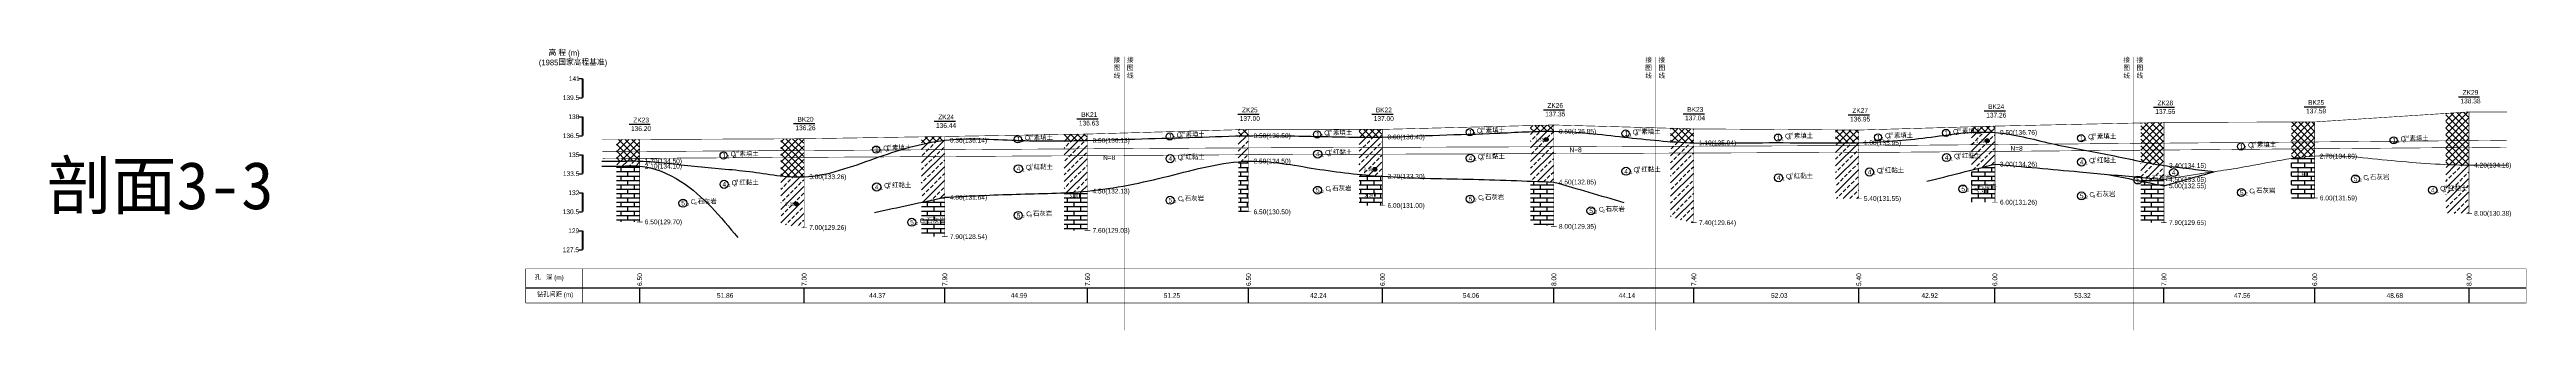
# Model space of a CAD drawing. Header units: inches. Extents: x -205 to 12199, y -11610 to -150.
# Drawn here: x -194 to 1108, y -1001 to -853 of the extents above; entities that cross this region are included whole.
import ezdxf
from ezdxf.enums import TextEntityAlignment as Align

# ---------------------------------------------------------------- set-up
doc = ezdxf.new("R2010")
doc.units = ezdxf.units.IN
doc.header["$MEASUREMENT"] = 0
doc.linetypes.add('ACAD_ISO03W100', pattern=[30, 12, -18])
doc.linetypes.add('ACAD_ISO05W100', pattern=[34, 24, -3, 0.5, -3, 0.5, -3])
for name, color, linetype in [('GiCAD_PouMian', 7, 'Continuous'), ('GICAD_QUYANG', 7, 'Continuous'), ('地质-图框', 7, 'Continuous'), ('地质-地层符号', 3, 'Continuous'), ('地质-地层线', 7, 'Continuous'), ('地质-地面线', 7, 'Continuous'), ('地质-填充花纹', 4, 'Continuous'), ('地质-文字', 7, 'Continuous'), ('地质-标注栏', 7, 'Continuous'), ('地质-标贯', 7, 'Continuous'), ('地质-钻孔', 7, 'Continuous'), ('管底', 7, 'Continuous'), ('红线', 1, 'ACAD_ISO05W100')]:
    doc.layers.add(name, color=color, linetype=linetype)
doc.styles.add('LZ_PMT_LINE', font='', dxfattribs={"height": 2})
doc.styles.get("Standard").update_dxf_attribs({"font": ''})
doc.styles.add('地层编号', font='Comfont.shx', dxfattribs={"width": 0.7, "height": 2.5, "bigfont": 'Hztxt12a.shx'})
doc.styles.add('宋体', font='')
doc.styles.add('层底标注', font='Comfont.shx', dxfattribs={"width": 0.7, "height": 2.5, "bigfont": 'Hztxt12a.shx'})
doc.styles.add('岩土名称', font='Comfont.shx', dxfattribs={"width": 0.7, "height": 2.5, "bigfont": 'Hztxt12a.shx'})
doc.styles.add('时代', font='Comfont.shx', dxfattribs={"width": 0.7, "height": 2.5, "bigfont": 'Hztxt12a.shx'})
doc.styles.add('标注栏数据', font='Comfont.shx', dxfattribs={"width": 0.7, "height": 2.5, "bigfont": 'Hztxt12a.shx'})
doc.styles.add('标贯动探', font='Comfont.shx', dxfattribs={"width": 0.7, "height": 2.5, "bigfont": 'Hztxt12a.shx'})
doc.styles.add('钻孔标注', font='Comfont.shx', dxfattribs={"width": 0.7, "height": 2.5, "bigfont": 'Hztxt12a.shx'})
doc.styles.add('高程系统', font='Comfont.shx', dxfattribs={"width": 0.7, "height": 3, "bigfont": 'Hztxt12a.shx'})
doc.styles.get('LZ_PMT_LINE').set_extended_font_data('SimSun')
doc.styles.get('Standard').set_extended_font_data('SimSun')
doc.styles.get('宋体').set_extended_font_data('宋体')
doc.linetypes.add('bzhjcx', pattern='A,0.001,[2,XX1.shx,S=1,R=0,X=1,Y=0],-2', length=2.001)
doc.linetypes.add('swx', pattern='A,7,-1.5,["●",LZ_PMT_LINE,S=0.05,R=0,X=0,Y=0],-1.5', length=10)
pattern_1 = [(0, (-3845.1306, -1061.8957), (0, 2.3), []), (90, (-3845.1306, -1061.8957), (-3.5, 2.3), [2.3, -2.3])]
pattern_2 = [(45, (-3845.1306, -1061.8957), (-1.767767, 1.767767), []), (135, (-3845.1306, -1061.8957), (-1.767767, -1.767767), [])]
pattern_3 = [(45, (-3845.1306, -1061.8957), (-3.535534, 3.535534), []), (45, (-3841.595, -1061.8957), (-3.535534, 3.535534), [2, -1])]
pattern_4 = [(0, (-3935.9162, -1061.9183), (0, 2.3), []), (90, (-3935.9162, -1061.9183), (-3.5, 2.3), [2.3, -2.3])]
pattern_5 = [(45, (-3935.916, -1061.9183), (-3.535534, 3.535534), []), (45, (-3932.3807, -1061.9183), (-3.535534, 3.535534), [2, -1])]
pattern_6 = [(45, (-3935.9162, -1061.9183), (-1.767767, 1.767767), []), (135, (-3935.9162, -1061.9183), (-1.767767, -1.767767), [])]
pattern_7 = [(45, (-4034.736, -1061.9183), (-3.535534, 3.535534), []), (45, (-4031.2004, -1061.9183), (-3.535534, 3.535534), [2, -1])]
pattern_8 = [(0, (-4034.736, -1061.9183), (0, 2.3), []), (90, (-4034.736, -1061.9183), (-3.5, 2.3), [2.3, -2.3])]
pattern_9 = [(45, (-4034.736, -1061.9183), (-1.767767, 1.767767), []), (135, (-4034.736, -1061.9183), (-1.767767, -1.767767), [])]

# ---------------------------------------------------------------- blocks, each defined once
blk = doc.blocks.new('gkqy_yuan.dwg不标')
at = {"layer": 'GiCAD_PouMian'}
h = blk.add_hatch(color=7, dxfattribs=at)
edge = h.paths.add_edge_path()
edge.add_arc((0, 0), 1, 0, 360)
at = {"layer": 'GICAD_QUYANG', "color": 7}
blk.add_circle((0, 0), 1, dxfattribs=at)
blk = doc.blocks.new('gkqy_yan.dwg不标', base_point=(0, -1))
at = {"color": 7}
blk.add_solid([(-0.5, -2), (-0.5, 0), (0.5, -2), (0.5, 0)], dxfattribs=at)

msp = doc.modelspace()

# ---------------------------------------------------------------- hatches: boundary and pattern name
at = {"layer": '地质-填充花纹', "linetype": 'Continuous'}
h = msp.add_hatch(dxfattribs=at)
h.set_pattern_fill('GKSTT', scale=0.5, style=0, pattern_type=2)
h.set_pattern_definition(pattern_2)
h.paths.add_polyline_path([(351.1807, -900.55128), (343.9365, -900.69631), (339.1807, -900.76053), (339.1807, -897.41989), (351.1807, -897.21717)])
h = msp.add_hatch(dxfattribs=at)
h.set_pattern_fill('GKFZNT', scale=0.5, style=0, pattern_type=2)
h.set_pattern_definition(pattern_5)
h.paths.add_polyline_path([(435.81546, -911.44134), (430.67047, -911.48756), (430.67047, -898.14747), (435.81546, -898.10586)])
h = msp.add_hatch(dxfattribs=at)
h.set_pattern_fill('GKSTT', scale=0.5, style=0, pattern_type=2)
h.set_pattern_definition(pattern_6)
h.paths.add_polyline_path([(435.81546, -898.10586), (430.87623, -898.04533), (430.87623, -894.72358), (435.81546, -894.77621)])
h = msp.add_hatch(dxfattribs=at)
h.set_pattern_fill('GKSTT', scale=0.5, style=0, pattern_type=2)
h.set_pattern_definition(pattern_6)
h.paths.add_polyline_path([(506.21496, -898.77163), (501.26172, -898.8239), (496.26174, -898.82881), (494.21496, -898.81499), (494.21496, -894.76899), (506.21496, -894.76899)])
h = msp.add_hatch(dxfattribs=at)
h.set_pattern_fill('GKSTT', scale=0.5, style=0, pattern_type=2)
h.set_pattern_definition(pattern_6)
h.paths.add_polyline_path([(596.31961, -895.76848), (591.51268, -895.75931), (586.51381, -895.86162), (584.31961, -895.94182), (584.31961, -892.75285), (596.31961, -892.44209)])
h = msp.add_hatch(dxfattribs=at)
h.set_pattern_fill('GKFZNT', scale=0.5, style=0, pattern_type=2)
h.set_pattern_definition(pattern_5)
h.paths.add_polyline_path([(596.31961, -895.76848), (596.31961, -922.42608), (591.49558, -922.24191), (586.49915, -922.05303), (584.31961, -921.97224), (584.31961, -895.94182), (586.51381, -895.86162), (591.51268, -895.75931)])
h = msp.add_hatch(dxfattribs=at)
h.set_pattern_fill('GKSTT', scale=0.5, style=0, pattern_type=2)
h.set_pattern_definition(pattern_6)
h.paths.add_polyline_path([(669.89404, -894.49535), (669.89404, -901.82451), (663.22902, -901.52592), (658.23939, -901.20487), (657.89404, -901.17788), (657.89404, -894.15826)])
h = msp.add_hatch(dxfattribs=at)
h.set_pattern_fill('GKSTT', scale=0.5, style=0, pattern_type=2)
h.set_pattern_definition(pattern_6)
h.paths.add_polyline_path([(756.60425, -895.10062), (756.60425, -901.77262), (747.95039, -901.89732), (744.60425, -901.90053), (744.60425, -895.01759)])
h = msp.add_hatch(dxfattribs=at)
h.set_pattern_fill('GKSTT', scale=0.5, style=0, pattern_type=2)
h.set_pattern_definition(pattern_9)
h.paths.add_polyline_path([(828.13639, -896.36021), (822.45655, -896.15991), (817.45887, -896.29432), (816.13639, -896.3879), (816.13639, -893.38961), (828.13639, -893.04292)])
h = msp.add_hatch(dxfattribs=at)
h.set_pattern_fill('GKFZNT', scale=0.5, style=0, pattern_type=2)
h.set_pattern_definition(pattern_7)
h.paths.add_polyline_path([(828.13639, -896.36021), (828.13639, -913.09884), (820.19939, -915.10346), (816.13639, -916.12964), (816.13639, -896.3879), (817.45887, -896.29432), (822.45655, -896.15991)])
h = msp.add_hatch(dxfattribs=at)
h.set_pattern_fill('GKSTT', scale=0.5, style=0, pattern_type=2)
h.set_pattern_definition(pattern_9)
h.paths.add_polyline_path([(917.00543, -913.72866), (912.13144, -912.94272), (907.21512, -912.03219), (905.00543, -911.5871), (905.00543, -891.36881), (917.00543, -891.10774)])
h = msp.add_hatch(dxfattribs=at)
h.set_pattern_fill('GKSTT', scale=0.5, style=0, pattern_type=2)
h.set_pattern_definition(pattern_9)
h.paths.add_polyline_path([(996.26534, -908.855), (991.40107, -909.23072), (986.43456, -909.80639), (984.26534, -910.12319), (984.26534, -890.87689), (996.26534, -890.83653)])
h = msp.add_hatch(dxfattribs=at)
h.set_pattern_fill('GKSTT', scale=0.5, style=0, pattern_type=2)
h.set_pattern_definition(pattern_9)
h.paths.add_polyline_path([(1077.39041, -913.56484), (1071.99583, -913.47587), (1066.99827, -913.32086), (1065.39041, -913.25043), (1065.39041, -886.36425), (1077.39041, -885.58519)])
h = msp.add_hatch(dxfattribs=at)
h.set_pattern_fill('GKSTT', scale=0.5, style=0, pattern_type=2)
h.set_pattern_definition(pattern_2)
h.paths.add_polyline_path([(115.81546, -911.413), (103.81546, -911.413), (103.81546, -900.07966), (115.81546, -900.07966)])
h = msp.add_hatch(dxfattribs=at)
h.set_pattern_fill('GKSTT', scale=0.5, style=0, pattern_type=2)
h.set_pattern_definition(pattern_2)
h.paths.add_polyline_path([(202.24663, -919.67408), (193.51929, -919.47843), (190.24663, -919.14752), (190.24663, -899.73637), (202.24663, -899.68084)])
h = msp.add_hatch(dxfattribs=at)
h.set_pattern_fill('GKSTT', scale=0.5, style=0, pattern_type=2)
h.set_pattern_definition(pattern_2)
h.paths.add_polyline_path([(276.20004, -900.51814), (268.26189, -901.74086), (264.20004, -902.61005), (264.20004, -898.67841), (276.20004, -898.48368)])
h = msp.add_hatch(dxfattribs=at)
h.set_pattern_fill('GKFZNT', scale=0.5, style=0, pattern_type=2)
h.set_pattern_definition(pattern_3)
h.paths.add_polyline_path([(276.20004, -930.53327), (267.73968, -932.34844), (264.20004, -933.10787), (264.20004, -902.61005), (268.26189, -901.74086), (276.20004, -900.51814)])
h = msp.add_hatch(dxfattribs=at)
h.set_pattern_fill('GKFZNT', scale=0.5, style=0, pattern_type=2)
h.set_pattern_definition(pattern_3)
h.paths.add_polyline_path([(351.1807, -927.23315), (343.92066, -927.81983), (339.1807, -928.08766), (339.1807, -900.76053), (343.9365, -900.69631), (351.1807, -900.55128)])
h = msp.add_hatch(dxfattribs=at)
h.set_pattern_fill('GKFZNT', scale=0.5, style=0, pattern_type=2)
h.set_pattern_definition(pattern_5)
h.paths.add_polyline_path([(506.21496, -919.41686), (501.0424, -919.02784), (496.06208, -918.58503), (494.21496, -918.39685), (494.21496, -898.81499), (496.26174, -898.82881), (501.26172, -898.8239), (506.21496, -898.77163)])
h = msp.add_hatch(dxfattribs=at)
h.set_pattern_fill('GKFZNT', scale=0.5, style=0, pattern_type=2)
h.set_pattern_definition(pattern_5)
h.paths.add_polyline_path([(658.23939, -901.20487), (663.22902, -901.52592), (669.89404, -901.82451), (669.89404, -943.78556), (663.97434, -942.59813), (657.89404, -940.65665), (657.89404, -901.17788)])
h = msp.add_hatch(dxfattribs=at)
h.set_pattern_fill('GKFZNT', scale=0.5, style=0, pattern_type=2)
h.set_pattern_definition(pattern_5)
h.paths.add_polyline_path([(756.60425, -931.10235), (744.60425, -931.10235), (744.60425, -901.90053), (747.95039, -901.89732), (756.60425, -901.77262)])
h = msp.add_hatch(dxfattribs=at)
h.set_pattern_fill('GKSHY', scale=0.5, style=0, pattern_type=2)
h.set_pattern_definition(pattern_8)
h.paths.add_polyline_path([(996.26534, -930.83568), (984.26534, -930.83568), (984.26534, -910.12319), (986.43456, -909.80639), (991.40107, -909.23072), (996.26534, -908.855)])
h = msp.add_hatch(dxfattribs=at)
h.set_pattern_fill('GKFZNT', scale=0.5, style=0, pattern_type=2)
h.set_pattern_definition(pattern_3)
h.paths.add_polyline_path([(115.81546, -914.07966), (103.81546, -914.07966), (103.81546, -911.413), (115.81546, -911.413)])
h = msp.add_hatch(dxfattribs=at)
h.set_pattern_fill('GKSHY', scale=0.5, style=0, pattern_type=2)
h.set_pattern_definition(pattern_1)
h.paths.add_polyline_path([(115.81546, -943.413), (103.81546, -943.413), (103.81546, -914.07966), (115.81546, -914.07966)])
h = msp.add_hatch(dxfattribs=at)
h.set_pattern_fill('GKFZNT', scale=0.5, style=0, pattern_type=2)
h.set_pattern_definition(pattern_3)
h.paths.add_polyline_path([(193.51929, -919.47843), (202.24663, -919.67408), (202.24663, -946.32238), (197.59807, -945.87668), (192.73364, -944.94007), (190.24663, -944.24809), (190.24663, -919.14752)])
h = msp.add_hatch(dxfattribs=at)
h.set_pattern_fill('GKSHY', scale=0.5, style=0, pattern_type=2)
h.set_pattern_definition(pattern_4)
h.paths.add_polyline_path([(435.81546, -938.10233), (430.77331, -938.09349), (430.77331, -911.44467), (435.81546, -911.44134)])
h = msp.add_hatch(dxfattribs=at)
h.set_pattern_fill('GKSHY', scale=0.5, style=0, pattern_type=2)
h.set_pattern_definition(pattern_4)
h.paths.add_polyline_path([(496.06208, -918.58503), (501.0424, -919.02784), (506.21496, -919.41686), (506.21496, -934.76739), (501.44798, -934.73689), (500.08499, -934.76899), (494.21496, -934.76899), (494.21496, -918.39685)])
h = msp.add_hatch(dxfattribs=at)
h.set_pattern_fill('GKSHY', scale=0.5, style=0, pattern_type=2)
h.set_pattern_definition(pattern_4)
h.paths.add_polyline_path([(586.49915, -922.05303), (591.49558, -922.24191), (596.31961, -922.42608), (596.31961, -945.74191), (591.56143, -945.2272), (586.55341, -944.68024), (584.31961, -944.43161), (584.31961, -921.97224)])
h = msp.add_hatch(dxfattribs=at)
h.set_pattern_fill('GKSHY', scale=0.5, style=0, pattern_type=2)
h.set_pattern_definition(pattern_8)
h.paths.add_polyline_path([(828.13639, -933.0357), (816.13639, -933.0357), (816.13639, -916.12964), (820.19939, -915.10346), (828.13639, -913.09884)])
h = msp.add_hatch(dxfattribs=at)
h.set_pattern_fill('GKFZNT', scale=0.5, style=0, pattern_type=2)
h.set_pattern_definition(pattern_7)
h.paths.add_polyline_path([(907.21512, -912.03219), (912.13144, -912.94272), (917.00543, -913.72866), (917.00543, -921.07961), (907.55053, -920.2214), (905.00543, -919.99038), (905.00543, -911.5871)])
h = msp.add_hatch(dxfattribs=at)
h.set_pattern_fill('GKSHY', scale=0.5, style=0, pattern_type=2)
h.set_pattern_definition(pattern_8)
h.paths.add_polyline_path([(907.55053, -920.2214), (917.00543, -921.07961), (917.00543, -924.38482), (912.24347, -923.41674), (907.3437, -922.42064), (905.00543, -921.94528), (905.00543, -919.99038)])
h = msp.add_hatch(dxfattribs=at)
h.set_pattern_fill('GKSHY', scale=0.5, style=0, pattern_type=2)
h.set_pattern_definition(pattern_8)
h.paths.add_polyline_path([(907.3437, -922.42064), (912.24347, -923.41674), (917.00543, -924.38482), (917.00543, -943.76897), (905.83237, -943.76897), (905.00543, -943.74204), (905.00543, -921.94528)])
h = msp.add_hatch(dxfattribs=at)
h.set_pattern_fill('GKFZNT', scale=0.5, style=0, pattern_type=2)
h.set_pattern_definition(pattern_7)
h.paths.add_polyline_path([(1066.99827, -913.32086), (1071.99583, -913.47587), (1077.39041, -913.56484), (1077.39041, -938.90229), (1065.39041, -938.90229), (1065.39041, -913.25043)])
h = msp.add_hatch(dxfattribs=at)
h.set_pattern_fill('GKSHY', scale=0.5, style=0, pattern_type=2)
h.set_pattern_definition(pattern_1)
h.paths.add_polyline_path([(276.20004, -951.1463), (264.20004, -951.1463), (264.20004, -933.10787), (267.73968, -932.34844), (276.20004, -930.53327)])
h = msp.add_hatch(dxfattribs=at)
h.set_pattern_fill('GKSHY', scale=0.5, style=0, pattern_type=2)
h.set_pattern_definition(pattern_1)
h.paths.add_polyline_path([(351.1807, -947.87961), (339.1807, -947.87961), (339.1807, -928.08766), (343.92066, -927.81983), (351.1807, -927.23315)])

# ---------------------------------------------------------------- linework, layer by layer
at = {"layer": '地质-地层符号', "color": 7, "linetype": 'Continuous'}
for centre, major_axis in [((314.81537, -899.97962), (0, 1.875)), ((394.62308, -898.4632), (0, 1.875)), ((472.14021, -897.40233), (0, 1.875)), ((552.39229, -896.25515), (0, 1.875)), ((634.23182, -896.93566), (0, 1.875)), ((714.37414, -899.06814), (0, 1.875)), ((766.94207, -898.92361), (0, 1.875)), ((802.70814, -896.63254), (0, 1.875)), ((873.69591, -899.41379), (0, 1.875)), ((160.15604, -908.4713), (0, 1.875)), ((240.34834, -905.37965), (0, 1.875)), ((394.87308, -910.17142), (0, 2.125)), ((472.39021, -907.73566), (0, 2.125)), ((552.64229, -909.92181), (0, 2.125)), ((802.95814, -909.6022), (0, 2.125)), ((873.94591, -911.91379), (0, 2.125)), ((957.76039, -903.769), (0, 1.875)), ((1037.95287, -900.50232), (0, 1.875)), ((160.40604, -923.63805), (0, 2.125)), ((240.59834, -925.04638), (0, 2.125)), ((315.06537, -915.47962), (0, 2.125)), ((634.48182, -916.76898), (0, 2.125)), ((714.62414, -920.21442), (0, 2.125)), ((762.45037, -917.17768), (0, 2.125)), ((811.58719, -926.09396), (0, 2.08333)), ((903.52726, -921.3912), (0, 2.08333)), ((922.34849, -917.45618), (0, 2.125)), ((1017.87994, -920.84004), (0, 2.08333)), ((138.75658, -933.57968), (0, 2.08333)), ((394.83141, -932.02018), (0, 2.08333)), ((472.34854, -926.73566), (0, 2.08333)), ((552.60062, -931.40231), (0, 2.08333)), ((616.04605, -937.57722), (0, 2.08333)), ((873.90424, -929.77057), (0, 2.08333)), ((957.96872, -927.93955), (0, 2.08333)), ((1058.48414, -926.67273), (0, 2.125)), ((259.04552, -943.59625), (0, 2.08333)), ((315.0237, -939.97962), (0, 2.08333))]:
    msp.add_ellipse(centre, major_axis=major_axis, ratio=1, dxfattribs=at)
at = {"layer": '地质-地层线', "color": 7, "lineweight": 25}
for points, knots in [([(96.06546, -911.413), (99.39828, -911.4254), (106.06393, -911.45021), (122.39032, -911.14671), (144.87428, -914.66001), (173.64144, -916.20493), (205.77433, -922.69003), (239.47769, -909.65709), (275.88997, -898.08621), (314.02563, -901.06224), (348.41659, -900.7509), (379.90721, -899.67951), (408.1156, -898.98404), (426.83471, -898.22793), (436.06546, -898.09074)], [0, 0, 0, 0, 10, 20, 48.9418682764, 77.8837365529, 106.8256048293, 145.0281873008, 183.2307697722, 220.721114326, 258.2114588798, 286.6967684774, 315.1820780751, 342.8816185928, 342.8816185928, 342.8816185928, 342.8816185928]), ([(435.27989, -898.11343), (435.54174, -898.10953), (447.53436, -897.93999), (471.26487, -898.4203), (504.75299, -899.18574), (536.50023, -897.62345), (566.52968, -897.01875), (598.87689, -894.75527), (633.35901, -898.90652), (667.44785, -902.43194), (699.05581, -901.69701), (727.94103, -901.72301), (753.40654, -902.10609), (769.14102, -901.2974), (775.27989, -900.8239)], [342.8816185928, 342.8816185928, 342.8816185928, 342.8816185928, 343.6673876728, 378.8687193755, 414.0700510781, 444.1215775171, 474.173103956, 504.2246303949, 541.1366917208, 578.0487530467, 606.9521654077, 635.8555777687, 664.7589901297, 683.2413175469, 683.2413175469, 683.2413175469, 683.2413175469]), ([(775.27989, -900.8239), (781.05445, -900.37849), (798.74728, -898.58574), (826.66858, -893.73456), (857.9655, -902.78914), (887.67793, -907.58833), (911.63091, -913.35146), (930.47213, -915.34734), (939.27431, -916.45807), (943.6754, -917.01343)], [683.2413175469, 683.2413175469, 683.2413175469, 683.2413175469, 700.6268276476, 736.4946651656, 766.6801381593, 796.865611153, 827.0510841467, 840.3603040544, 853.6695239621, 853.6695239621, 853.6695239621, 853.6695239621]), ([(435.27989, -911.45351), (435.5417, -911.44629), (447.48903, -911.17445), (471.30128, -915.93978), (509.5954, -920.35108), (551.54056, -920.71375), (581.55993, -921.86166), (596.56961, -922.43562)], [161.127203325, 161.127203325, 161.127203325, 161.127203325, 161.9210578101, 197.3473565689, 232.7736553276, 277.8509436241, 322.9282319205, 322.9282319205, 322.9282319205, 322.9282319205]), ([(276.45004, -930.47963), (288.93441, -929.83897), (313.90315, -928.55764), (353.55708, -928.35757), (393.86472, -919.94411), (422.00256, -911.81857), (436.06546, -911.43082)], [0, 0, 0, 0, 37.5258928026, 75.0517856053, 118.4864217077, 161.127203325, 161.127203325, 161.127203325, 161.127203325])]:
    msp.add_open_spline(points, degree=3, knots=knots, dxfattribs=at)
at = {"layer": '地质-地层线', "color": 7, "linetype": 'bzhjcx', "lineweight": 0}
msp.add_spline([(917.25543, -921.10231), (943.6754, -917.01343), (956.88539, -914.969), (996.51534, -908.83569), (1037.07787, -911.20232), (1077.64041, -913.56896), (1087.64041, -913.56896), (1097.64041, -913.56896)], degree=3, dxfattribs=at)
at = {"layer": '地质-地层线', "color": 7, "linetype": 'bzhjcx', "lineweight": 25}
for points in [[(96.06546, -914.07966), (106.06546, -914.07966), (116.06546, -914.07966), (137.67275, -922.14615), (167.55787, -951.64693)], [(596.56961, -922.43562), (614.96272, -927.7855), (633.35582, -933.13537)], [(792.62132, -922.06877), (810.50385, -917.55223), (828.38639, -913.0357)], [(828.38639, -913.0357), (872.82091, -917.069), (887.63242, -918.41344), (917.25543, -921.10231)], [(239.47434, -938.41277), (257.96219, -934.4462), (276.45004, -930.47963)]]:
    msp.add_spline(points, degree=3, dxfattribs=at)
at = {"layer": '地质-地层线', "color": 7}
for points in [[(887.63242, -918.41344), (902.44392, -921.42454), (917.25543, -924.43564)], [(917.25543, -924.43564), (930.46542, -920.72454), (943.6754, -917.01343)]]:
    msp.add_spline(points, degree=3, dxfattribs=at)
at = {"layer": '地质-地面线', "color": 7, "linetype": 'Continuous', "const_width": 0.3}
for points in [[(96.06546, -900.07966), (116.06546, -900.07966), (202.49663, -899.67968), (276.45004, -898.47963), (351.4307, -897.21295), (436.06546, -894.76899)], [(435.27989, -894.79168), (436.06546, -894.76899), (506.46496, -894.76899), (596.56961, -892.43562), (670.14404, -894.50237), (756.85425, -895.10235), (775.27989, -894.57001)], [(775.27989, -894.57001), (828.38639, -893.0357), (917.25543, -891.1023), (996.51534, -890.83568), (1077.64041, -885.56896), (1097.64041, -885.56896)]]:
    msp.add_lwpolyline(points, dxfattribs=at)
at = {"layer": '地质-文字', "color": 7, "linetype": 'Continuous'}
for p, q in [((84.06546, -868.07965), (86.06546, -868.07965)), ((84.06546, -878.07965), (86.06546, -878.07965)), ((84.06546, -888.07965), (86.06546, -888.07965)), ((84.06546, -898.07965), (86.06546, -898.07965)), ((84.06546, -908.07965), (86.06546, -908.07965)), ((84.06546, -918.07965), (86.06546, -918.07965)), ((84.06546, -928.07965), (86.06546, -928.07965)), ((84.06546, -938.07965), (86.06546, -938.07965)), ((84.06546, -948.07965), (86.06546, -948.07965)), ((84.06546, -958.07965), (86.06546, -958.07965))]:
    msp.add_line(p, q, dxfattribs=at)
at = {"layer": '地质-文字', "color": 7, "linetype": 'Continuous', "flags": 128}
for points, const_width in [([(85.56546, -868.07965), (86.56546, -868.07965)], 0.1), ([(85.56546, -868.07965), (85.56546, -968.07965)], 0.1), ([(86.06546, -868.07965), (86.06546, -878.07965)], 1), ([(86.56546, -868.07965), (86.56546, -968.07965)], 0.1), ([(86.06546, -888.07965), (86.06546, -898.07965)], 1), ([(86.06546, -908.07965), (86.06546, -918.07965)], 1), ([(86.06546, -928.07965), (86.06546, -938.07965)], 1), ([(86.06546, -948.07965), (86.06546, -958.07965)], 1), ([(86.06546, -968.07965), (86.06546, -968.07965)], 1)]:
    msp.add_lwpolyline(points, dxfattribs=dict(at, const_width=const_width))
at = {"layer": '地质-标注栏', "color": 7, "linetype": 'Continuous', "const_width": 0.3}
for points in [[(56.06542, -968.07964), (446.06542, -968.07964)], [(56.06542, -968.07964), (56.06542, -986.07964)], [(86.06542, -968.07964), (86.06542, -986.07964)], [(395.28009, -968.10233), (785.28009, -968.10233)], [(735.27969, -968.10233), (1107.6402, -968.10233)], [(1107.6402, -968.10233), (1107.6402, -986.10233)], [(56.06542, -986.07964), (446.06542, -986.07964)], [(395.28009, -986.10233), (785.28009, -986.10233)], [(735.27969, -986.10233), (1107.6402, -986.10233)]]:
    msp.add_lwpolyline(points, dxfattribs=at)
at = {"layer": '地质-标注栏', "color": 7, "linetype": 'Continuous'}
for points in [[(56.06542, -978.07964), (446.06542, -978.07964)], [(116.06546, -986.07964), (116.06546, -978.07964)], [(202.49663, -986.07964), (202.49663, -978.07964)], [(202.49663, -986.07964), (202.49663, -978.07964)], [(276.45004, -986.07964), (276.45004, -978.07964)], [(276.45004, -986.07964), (276.45004, -978.07964)], [(351.4307, -986.07964), (351.4307, -978.07964)], [(351.4307, -986.07964), (351.4307, -978.07964)], [(395.28009, -978.10233), (785.28009, -978.10233)], [(436.06546, -986.10233), (436.06546, -978.10233)], [(436.06546, -986.10233), (436.06546, -978.10233)], [(506.46496, -986.10233), (506.46496, -978.10233)], [(506.46496, -986.10233), (506.46496, -978.10233)], [(596.56961, -986.10233), (596.56961, -978.10233)], [(596.56961, -986.10233), (596.56961, -978.10233)], [(670.14404, -986.10233), (670.14404, -978.10233)], [(670.14404, -986.10233), (670.14404, -978.10233)], [(735.27969, -978.10233), (1107.6402, -978.10233)], [(756.85425, -986.10233), (756.85425, -978.10233)], [(756.85425, -986.10233), (756.85425, -978.10233)], [(828.38639, -986.10233), (828.38639, -978.10233)], [(828.38639, -986.10233), (828.38639, -978.10233)], [(917.25543, -986.10233), (917.25543, -978.10233)], [(917.25543, -986.10233), (917.25543, -978.10233)], [(996.51534, -986.10233), (996.51534, -978.10233)], [(996.51534, -986.10233), (996.51534, -978.10233)], [(1077.64041, -986.10233), (1077.64041, -978.10233)]]:
    msp.add_lwpolyline(points, dxfattribs=at)
at = {"layer": '地质-钻孔', "color": 7, "linetype": 'Continuous'}
for p, q in [((591.03986, -884.43562), (602.09943, -884.43562)), ((822.81484, -885.03569), (833.95791, -885.03569)), ((911.68399, -883.10231), (922.82705, -883.10231)), ((990.94375, -882.83568), (1002.08682, -882.83568)), ((1072.11074, -877.56895), (1083.17031, -877.56895)), ((110.49413, -892.07966), (121.63695, -892.07966)), ((196.92528, -891.67968), (208.0681, -891.67968)), ((270.79515, -890.47962), (282.10472, -890.47962)), ((345.90111, -889.21294), (356.96068, -889.21294)), ((430.49396, -886.769), (441.63703, -886.769)), ((500.89338, -886.769), (512.03644, -886.769)), ((664.53107, -886.50237), (675.75715, -886.50237)), ((751.28302, -887.10234), (762.4256, -887.10234))]:
    msp.add_line(p, q, dxfattribs=at)
at = {"layer": '地质-钻孔', "color": 7, "const_width": 0.3, "flags": 128}
for points in [[(276.45004, -898.47963), (276.45004, -951.1463)], [(351.4307, -897.21295), (351.4307, -947.87961)], [(436.06546, -894.76899), (436.06546, -938.10233)], [(506.46496, -894.76899), (506.46496, -934.76899)], [(596.56961, -892.43562), (596.56961, -945.76895)], [(670.14404, -894.50237), (670.14404, -943.83571)], [(756.85425, -895.10235), (756.85425, -931.10235)], [(828.38639, -893.0357), (828.38639, -933.0357)], [(917.25543, -891.10231), (917.25543, -943.76897)], [(996.51534, -890.83568), (996.51534, -930.83568)], [(1077.64041, -885.56896), (1077.64041, -938.90229)], [(116.06546, -900.07966), (116.06546, -943.413)], [(202.49663, -899.67968), (202.49663, -946.34635)]]:
    msp.add_lwpolyline(points, dxfattribs=at)
at = {"layer": '地质-钻孔', "color": 7, "linetype": 'Continuous', "const_width": 0.3, "flags": 128}
for points in [[(504.96496, -934.76899), (507.96496, -934.76899)], [(755.35425, -931.10235), (758.35425, -931.10235)], [(826.88639, -933.0357), (829.88639, -933.0357)], [(995.01534, -930.83568), (998.01534, -930.83568)], [(114.56546, -943.413), (117.56546, -943.413)], [(200.99663, -946.34635), (203.99663, -946.34635)], [(349.9307, -947.87961), (352.9307, -947.87961)], [(434.56546, -938.10233), (437.56546, -938.10233)], [(595.06961, -945.76895), (598.06961, -945.76895)], [(668.64404, -943.83571), (671.64404, -943.83571)], [(915.75543, -943.76897), (918.75543, -943.76897)], [(1076.14041, -938.90229), (1079.14041, -938.90229)], [(274.95004, -951.1463), (277.95004, -951.1463)]]:
    msp.add_lwpolyline(points, dxfattribs=at)
at = {"layer": '管底', "linetype": 'swx', "const_width": 0.3}
for points in [[(96.49407, -906.50291), (435.32737, -904.47971)], [(96.51556, -910.10284), (435.34887, -908.07965)], [(430.32413, -904.50235), (775.02109, -903.19217)], [(430.33781, -908.10233), (775.03478, -906.79215)], [(775.0048, -903.19227), (1097.38212, -900.50807)], [(775.03478, -906.79215), (1097.4121, -904.10795)]]:
    msp.add_lwpolyline(points, dxfattribs=at)
at = {"layer": '红线', "linetype": 'ACAD_ISO03W100', "ltscale": 0.4, "const_width": 0.2}
for points in [[(370.69166, -856.60123), (370.69166, -1000.39214)], [(650.12474, -856.62392), (650.12474, -1000.41483)], [(901.38819, -856.62392), (901.38819, -1000.41483)]]:
    msp.add_lwpolyline(points, dxfattribs=at)

# ---------------------------------------------------------------- block references
at = {"layer": '地质-图框', "color": 7, "linetype": 'Continuous'}
for name, p in [('gkqy_yuan.dwg不标', (592.56961, -900.10229)), ('gkqy_yuan.dwg不标', (824.38639, -900.70236)), ('gkqy_yuan.dwg不标', (502.46496, -915.76899)), ('gkqy_yan.dwg不标', (992.51534, -918.50235)), ('gkqy_yuan.dwg不标', (198.49663, -934.01302)), ('gkqy_yan.dwg不标', (347.4307, -929.54628)), ('gkqy_yan.dwg不标', (502.46496, -929.10233)), ('gkqy_yan.dwg不标', (824.38639, -927.36903))]:
    msp.add_blockref(name, p, dxfattribs=at)

# ---------------------------------------------------------------- texts
at = {"layer": 'GiCAD_PouMian', "color": 7, "style": '宋体'}
msp.add_text('剖面3-3', height=25, dxfattribs=at).set_placement((-195.61962, -936.73104))
at = {"layer": '地质-图框', "color": 7, "linetype": 'Continuous', "width": 0.7}
for s, p in [('1.30', (586.69502, -901.10229)), ('1.30', (818.51179, -901.70236)), ('3.30', (496.59037, -916.76899)), ('4.30', (987.14075, -919.50235)), ('5.30', (192.62203, -935.01302)), ('5.00', (342.05611, -930.54628)), ('5.30', (497.09037, -930.10233)), ('5.30', (819.01179, -928.36903))]:
    msp.add_text(s, height=2, dxfattribs=at).set_placement(p)
at = {"layer": '地质-地层符号', "color": 7, "linetype": 'Continuous'}
for s, height, style, p in [('Q', 2.5, '时代', (318.50287, -900.42962)), ('素填土', 2.5, '岩土名称', (323.16954, -900.42962)), ('1', 2.5, '地层编号', (393.99808, -899.7132)), ('1', 1.625, '地层编号', (396.49808, -899.9132)), ('Q', 2.5, '时代', (398.31058, -898.9132)), ('素填土', 2.5, '岩土名称', (402.97725, -898.9132)), ('1', 2.5, '地层编号', (471.51521, -898.65233)), ('1', 1.625, '地层编号', (474.01521, -898.85233)), ('Q', 2.5, '时代', (475.82771, -897.85233)), ('素填土', 2.5, '岩土名称', (480.49438, -897.85233)), ('1', 2.5, '地层编号', (551.76729, -897.50515)), ('1', 1.625, '地层编号', (554.26729, -897.70515)), ('Q', 2.5, '时代', (556.07979, -896.70515)), ('素填土', 2.5, '岩土名称', (560.74646, -896.70515)), ('1', 2.5, '地层编号', (633.60682, -898.18566)), ('1', 1.625, '地层编号', (636.10682, -898.38566)), ('Q', 2.5, '时代', (637.91932, -897.38566)), ('素填土', 2.5, '岩土名称', (642.58599, -897.38566)), ('1', 2.5, '地层编号', (713.74914, -900.31814)), ('Q', 2.5, '时代', (718.06164, -899.51814)), ('素填土', 2.5, '岩土名称', (722.72831, -899.51814)), ('1', 2.5, '地层编号', (766.31707, -900.17361)), ('Q', 2.5, '时代', (770.62957, -899.37361)), ('素填土', 2.5, '岩土名称', (775.29624, -899.37361)), ('1', 2.5, '地层编号', (802.08314, -897.88254)), ('1', 1.625, '地层编号', (804.58314, -898.08254)), ('Q', 2.5, '时代', (806.39564, -897.08254)), ('素填土', 2.5, '岩土名称', (811.06231, -897.08254)), ('1', 2.5, '地层编号', (873.07091, -900.66379)), ('Q', 2.5, '时代', (877.38341, -899.86379)), ('素填土', 2.5, '岩土名称', (882.05008, -899.86379)), ('素填土', 2.5, '岩土名称', (1046.30704, -900.95232)), ('1', 2.5, '地层编号', (159.53104, -909.7213)), ('1', 1.625, '地层编号', (162.03104, -909.9213)), ('Q', 2.5, '时代', (163.84354, -908.9213)), ('素填土', 2.5, '岩土名称', (168.51021, -908.9213)), ('1', 2.5, '地层编号', (239.72334, -906.62965)), ('1', 1.625, '地层编号', (242.22334, -906.82965)), ('Q', 2.5, '时代', (244.03584, -905.82965)), ('素填土', 2.5, '岩土名称', (248.7025, -905.82965)), ('1', 2.5, '地层编号', (314.19037, -901.22962)), ('1', 1.625, '地层编号', (316.69037, -901.42962)), ('4', 2.5, '地层编号', (393.99808, -911.42142)), ('1', 1.625, '地层编号', (396.99808, -911.62142)), ('Q', 2.5, '时代', (398.81058, -910.62142)), ('红黏土', 2.5, '岩土名称', (402.93558, -910.62142)), ('4', 2.5, '地层编号', (471.51521, -908.98566)), ('1', 1.625, '地层编号', (474.51521, -909.18566)), ('Q', 2.5, '时代', (476.32771, -908.18566)), ('红黏土', 2.5, '岩土名称', (480.45271, -908.18566)), ('4', 2.5, '地层编号', (551.76729, -911.17181)), ('1', 1.625, '地层编号', (554.76729, -911.37181)), ('Q', 2.5, '时代', (556.57979, -910.37181)), ('红黏土', 2.5, '岩土名称', (560.70479, -910.37181)), ('1', 1.625, '地层编号', (716.24914, -900.51814)), ('1', 1.625, '地层编号', (768.81707, -900.37361)), ('4', 2.5, '地层编号', (802.08314, -910.8522)), ('1', 1.625, '地层编号', (805.08314, -911.0522)), ('Q', 2.5, '时代', (806.89564, -910.0522)), ('红黏土', 2.5, '岩土名称', (811.02064, -910.0522)), ('4', 2.5, '地层编号', (873.07091, -913.16379)), ('1', 1.625, '地层编号', (875.57091, -900.86379)), ('Q', 2.5, '时代', (877.88341, -912.36379)), ('红黏土', 2.5, '岩土名称', (882.00841, -912.36379)), ('1', 2.5, '地层编号', (957.13539, -905.019)), ('1', 1.625, '地层编号', (959.63539, -905.219)), ('Q', 2.5, '时代', (961.44789, -904.219)), ('素填土', 2.5, '岩土名称', (966.11455, -904.219)), ('1', 2.5, '地层编号', (1037.32787, -901.75232)), ('1', 1.625, '地层编号', (1039.82787, -901.95232)), ('Q', 2.5, '时代', (1041.64037, -900.95232)), ('4', 2.5, '地层编号', (159.53104, -924.88805)), ('1', 1.625, '地层编号', (162.53104, -925.08805)), ('Q', 2.5, '时代', (164.34354, -924.08805)), ('红黏土', 2.5, '岩土名称', (168.46854, -924.08805)), ('4', 2.5, '地层编号', (239.72334, -926.29638)), ('Q', 2.5, '时代', (244.53584, -925.49638)), ('红黏土', 2.5, '岩土名称', (248.66084, -925.49638)), ('4', 2.5, '地层编号', (314.19037, -916.72962)), ('1', 1.625, '地层编号', (317.19037, -916.92962)), ('Q', 2.5, '时代', (319.00287, -915.92962)), ('红黏土', 2.5, '岩土名称', (323.12787, -915.92962)), ('4', 2.5, '地层编号', (633.60682, -918.01898)), ('1', 1.625, '地层编号', (636.60682, -918.21898)), ('Q', 2.5, '时代', (638.41932, -917.21898)), ('红黏土', 2.5, '岩土名称', (642.54432, -917.21898)), ('4', 2.5, '地层编号', (713.74914, -921.46442)), ('1', 1.625, '地层编号', (716.74914, -921.66442)), ('Q', 2.5, '时代', (718.56164, -920.66442)), ('红黏土', 2.5, '岩土名称', (722.68664, -920.66442)), ('4', 2.5, '地层编号', (761.57537, -918.42768)), ('1', 1.625, '地层编号', (764.57537, -918.62768)), ('Q', 2.5, '时代', (766.38787, -917.62768)), ('红黏土', 2.5, '岩土名称', (770.51287, -917.62768)), ('C', 2.5, '时代', (815.75385, -926.54396)), ('石灰岩', 2.5, '岩土名称', (819.29552, -926.54396)), ('1', 1.625, '地层编号', (876.07091, -913.36379)), ('5', 2.5, '地层编号', (902.69392, -922.6412)), ('1', 1.625, '地层编号', (905.61059, -922.8412)), ('C', 2.5, '时代', (907.42309, -921.8412)), ('石灰岩', 2.5, '岩土名称', (910.96476, -921.8412)), ('4', 2.5, '地层编号', (921.47349, -918.70618)), ('1', 1.625, '地层编号', (924.47349, -918.90618)), ('5', 2.5, '地层编号', (1017.04661, -922.09004)), ('2', 1.625, '地层编号', (1019.96328, -922.29004)), ('C', 2.5, '时代', (1022.04661, -921.29004)), ('石灰岩', 2.5, '岩土名称', (1025.58828, -921.29004)), ('红黏土', 2.5, '岩土名称', (1066.54664, -927.12273)), ('5', 2.5, '地层编号', (137.92325, -934.82968)), ('2', 1.625, '地层编号', (140.83992, -935.02968)), ('C', 2.5, '时代', (142.92325, -934.02968)), ('石灰岩', 2.5, '岩土名称', (146.46492, -934.02968)), ('1', 1.625, '地层编号', (242.72334, -926.49638)), ('5', 2.5, '地层编号', (393.99808, -933.27018)), ('2', 1.625, '地层编号', (396.91475, -933.47018)), ('C', 2.5, '时代', (398.99808, -932.47018)), ('石灰岩', 2.5, '岩土名称', (402.53975, -932.47018)), ('5', 2.5, '地层编号', (471.51521, -927.98566)), ('2', 1.625, '地层编号', (474.43188, -928.18566)), ('C', 2.5, '时代', (476.51521, -927.18566)), ('石灰岩', 2.5, '岩土名称', (480.05688, -927.18566)), ('5', 2.5, '地层编号', (551.76729, -932.65231)), ('2', 1.625, '地层编号', (554.68395, -932.85231)), ('C', 2.5, '时代', (556.76729, -931.85231)), ('石灰岩', 2.5, '岩土名称', (560.30896, -931.85231)), ('5', 2.5, '地层编号', (615.21272, -938.82722)), ('2', 1.625, '地层编号', (618.12939, -939.02722)), ('C', 2.5, '时代', (620.21272, -938.02722)), ('石灰岩', 2.5, '岩土名称', (623.75439, -938.02722)), ('5', 2.5, '地层编号', (810.75385, -927.34396)), ('2', 1.625, '地层编号', (813.67052, -927.54396)), ('5', 2.5, '地层编号', (873.07091, -931.02057)), ('2', 1.625, '地层编号', (875.98758, -931.22057)), ('C', 2.5, '时代', (878.07091, -930.22057)), ('石灰岩', 2.5, '岩土名称', (881.61258, -930.22057)), ('5', 2.5, '地层编号', (957.13539, -929.18955)), ('2', 1.625, '地层编号', (960.05205, -929.38955)), ('C', 2.5, '时代', (962.13539, -928.38955)), ('石灰岩', 2.5, '岩土名称', (965.67705, -928.38955)), ('4', 2.5, '地层编号', (1057.60914, -927.92273)), ('1', 1.625, '地层编号', (1060.60914, -928.12273)), ('Q', 2.5, '时代', (1062.42164, -927.12273)), ('5', 2.5, '地层编号', (258.21219, -944.84625)), ('2', 1.625, '地层编号', (261.12885, -945.04625)), ('C', 2.5, '时代', (263.21219, -944.04625)), ('石灰岩', 2.5, '岩土名称', (266.75385, -944.04625)), ('5', 2.5, '地层编号', (314.19037, -941.22962)), ('2', 1.625, '地层编号', (317.10704, -941.42962)), ('C', 2.5, '时代', (319.19037, -940.42962)), ('石灰岩', 2.5, '岩土名称', (322.73204, -940.42962))]:
    msp.add_text(s, height=height, dxfattribs=dict(at, style=style)).set_placement(p)
at = {"layer": '地质-地层符号', "color": 7, "linetype": 'Continuous', "style": '时代', "width": 0.8}
for s, p in [('ml', (320.5362, -898.76295)), ('4', (400.34391, -899.4132)), ('ml', (400.34391, -897.24654)), ('4', (477.86104, -898.35233)), ('ml', (477.86104, -896.18566)), ('4', (558.11312, -897.20515)), ('ml', (558.11312, -895.03848)), ('4', (639.95266, -897.88566)), ('ml', (639.95266, -895.719)), ('ml', (720.09497, -897.85148)), ('ml', (772.6629, -897.70694)), ('4', (808.42897, -897.58254)), ('ml', (808.42897, -895.41587)), ('ml', (879.41674, -898.19712)), ('ml', (1043.67371, -899.28566)), ('4', (165.87688, -909.4213)), ('ml', (165.87688, -907.25463)), ('4', (246.06917, -906.32965)), ('ml', (246.06917, -904.16299)), ('4', (320.5362, -900.92962)), ('4', (400.84391, -911.12142)), ('el', (400.84391, -908.95475)), ('4', (478.36104, -908.68566)), ('el', (478.36104, -906.51899)), ('4', (558.61312, -910.87181)), ('el', (558.61312, -908.70515)), ('4', (720.09497, -900.01814)), ('4', (772.6629, -899.87361)), ('4', (808.92897, -910.5522)), ('el', (808.92897, -908.38553)), ('4', (879.41674, -900.36379)), ('el', (879.91674, -910.69712)), ('4', (963.48122, -904.719)), ('ml', (963.48122, -902.55233)), ('4', (1043.67371, -901.45232)), ('4', (166.37688, -924.58805)), ('el', (166.37688, -922.42138)), ('el', (246.56917, -923.82972)), ('4', (321.0362, -916.42962)), ('el', (321.0362, -914.26295)), ('4', (640.45266, -917.71898)), ('el', (640.45266, -915.55232)), ('4', (720.59497, -921.16442)), ('el', (720.59497, -918.99775)), ('4', (768.42121, -918.12768)), ('el', (768.42121, -915.96102)), ('4', (879.91674, -912.86379)), ('3', (909.37309, -922.3412)), ('3', (1023.99661, -921.79004)), ('el', (1064.45497, -925.45606)), ('3', (144.87325, -934.52968)), ('4', (246.56917, -925.99638)), ('3', (400.94808, -932.97018)), ('3', (478.46521, -927.68566)), ('3', (558.71729, -932.35231)), ('3', (622.16272, -938.52722)), ('3', (817.70385, -927.04396)), ('3', (880.02091, -930.72057)), ('3', (964.08539, -928.88955)), ('4', (1064.45497, -927.62273)), ('3', (265.16219, -944.54625)), ('3', (321.14037, -940.92962))]:
    msp.add_text(s, height=1.5, dxfattribs=at).set_placement(p)
at = {"layer": '地质-文字', "color": 7, "linetype": 'Continuous'}
for s, height, style, p in [('(1985国家高程基准)', 3, '高程系统', (63.04987, -861.07965)), ('高 程 (m)', 3, '高程系统', (68.14987, -856.07965)), ('141', 2.5, '高程系统', (78.81546, -869.32965)), ('139.5', 2.5, '高程系统', (75.58927, -879.32965)), ('136.5', 2.5, '高程系统', (75.58927, -899.32965)), ('138', 2.5, '高程系统', (78.56546, -889.32965)), ('0.50(136.50)', 2.5, '层底标注', (438.71546, -899.35233)), ('0.60(136.40)', 2.5, '层底标注', (509.11496, -900.01899)), ('0.50(136.85)', 2.5, '层底标注', (599.21961, -897.01895)), ('0.50(136.76)', 2.5, '层底标注', (831.03639, -897.61903)), ('135', 2.5, '高程系统', (78.56546, -909.32965)), ('1.70(134.50)', 2.5, '层底标注', (118.71546, -912.663)), ('0.30(136.14)', 2.5, '层底标注', (279.10004, -901.72963)), ('0.50(136.13)', 2.5, '层底标注', (354.0807, -901.79628)), ('2.50(134.50)', 2.5, '层底标注', (438.71546, -912.68566)), ('1.10(135.94)', 2.5, '层底标注', (672.79404, -903.08571)), ('1.00(135.95)', 2.5, '层底标注', (759.50425, -903.01901)), ('2.70(134.89)', 2.5, '层底标注', (999.16534, -910.08569)), ('133.5', 2.5, '高程系统', (75.6726, -919.32965)), ('2.10(134.10)', 2.5, '层底标注', (118.71546, -915.32966)), ('3.00(133.26)', 2.5, '层底标注', (205.14663, -920.92968)), ('3.70(133.30)', 2.5, '层底标注', (509.11496, -920.68566)), ('4.50(132.85)', 2.5, '层底标注', (599.21961, -923.68562)), ('3.00(134.26)', 2.5, '层底标注', (831.03639, -914.2857)), ('4.50(133.05)', 2.5, '层底标注', (919.90543, -922.35231)), ('3.40(134.15)', 2.5, '层底标注', (919.90543, -915.01897)), ('5.00(132.55)', 2.5, '层底标注', (919.90543, -925.68564)), ('4.20(134.18)', 2.5, '层底标注', (1080.29041, -914.81896)), ('130.5', 2.5, '高程系统', (75.58927, -939.32965)), ('132', 2.5, '高程系统', (78.56546, -929.32965)), ('4.80(131.64)', 2.5, '层底标注', (279.10004, -931.72963)), ('4.50(132.13)', 2.5, '层底标注', (354.0807, -928.46295)), ('6.50(130.50)', 2.5, '层底标注', (438.71546, -939.35233)), ('6.00(131.00)', 2.5, '层底标注', (509.11496, -936.01899)), ('5.40(131.55)', 2.5, '层底标注', (759.50425, -932.35235)), ('6.00(131.26)', 2.5, '层底标注', (831.03639, -934.2857)), ('6.00(131.59)', 2.5, '层底标注', (999.16534, -932.08568)), ('129', 2.5, '高程系统', (78.48212, -949.32965)), ('6.50(129.70)', 2.5, '层底标注', (118.71546, -944.663)), ('7.00(129.26)', 2.5, '层底标注', (205.14663, -947.59635)), ('7.90(128.54)', 2.5, '层底标注', (279.10004, -952.3963)), ('7.60(129.03)', 2.5, '层底标注', (354.0807, -949.12961)), ('8.00(129.35)', 2.5, '层底标注', (599.21961, -947.01895)), ('7.40(129.64)', 2.5, '层底标注', (672.79404, -945.08571)), ('7.90(129.65)', 2.5, '层底标注', (919.90543, -945.01897)), ('8.00(130.38)', 2.5, '层底标注', (1080.29041, -940.15229)), ('127.5', 2.5, '高程系统', (75.50593, -959.32965))]:
    msp.add_text(s, height=height, dxfattribs=dict(at, style=style)).set_placement(p)
at = {"layer": '地质-标注栏', "color": 7, "linetype": 'Continuous', "style": '标注栏数据'}
for s, p in [('孔   深 (m)', (60.81892, -974.57964)), ('钻孔间距 (m)', (62.03392, -983.57964))]:
    msp.add_text(s, height=2.43, dxfattribs=at).set_placement(p, align=Align.BOTTOM_LEFT)
for s, p in [('6.50', (117.31546, -977.07964)), ('7.00', (203.74663, -977.07964)), ('7.90', (277.70004, -977.07964)), ('7.60', (352.6807, -977.07964)), ('6.50', (437.31546, -977.10233)), ('6.00', (507.71496, -977.10233)), ('8.00', (597.81961, -977.10233)), ('7.40', (671.39404, -977.10233)), ('5.40', (758.10425, -977.10233)), ('6.00', (829.63639, -977.10233)), ('7.90', (918.50543, -977.10233)), ('6.00', (997.76534, -977.10233)), ('8.00', (1078.89041, -977.10233))]:
    msp.add_text(s, height=2.5, rotation=90.0000025, dxfattribs=at).set_placement(p)
for s, p in [('51.86', (156.63521, -983.32964)), ('44.37', (236.6525, -983.32964)), ('44.99', (311.09037, -983.32964)), ('51.25', (391.49503, -983.32964)), ('42.24', (468.41521, -983.35233)), ('54.06', (548.69645, -983.35233)), ('44.14', (630.62349, -983.35233)), ('52.03', (710.73664, -983.35233)), ('42.92', (789.79948, -983.35233)), ('53.32', (870.08758, -983.35233)), ('47.56', (954.06455, -983.35233)), ('48.68', (1034.25704, -983.35233))]:
    msp.add_text(s, height=2.5, dxfattribs=at).set_placement(p)
at = {"layer": '地质-标贯', "color": 7, "linetype": 'Continuous', "style": '标贯动探'}
for p in [(359.6307, -910.87961), (604.76961, -906.76895), (836.58639, -906.0357)]:
    msp.add_text('N=8', height=2.5, dxfattribs=at).set_placement(p)
at = {"layer": '地质-钻孔', "color": 7, "linetype": 'Continuous', "style": '钻孔标注'}
for s, p in [('ZK25', (432.64879, -885.76899)), ('BK22', (502.96496, -885.76899)), ('ZK26', (593.15295, -883.43562)), ('BK23', (666.6857, -885.50237)), ('ZK27', (753.43758, -886.10235)), ('BK24', (824.84472, -884.0357)), ('137.55', (912.684, -886.60231)), ('ZK28', (913.83877, -882.10231)), ('137.59', (991.94391, -886.33568)), ('BK25', (993.01534, -881.83568)), ('138.38', (1073.11064, -881.06896)), ('ZK29', (1074.22374, -876.56896)), ('136.20', (111.49403, -895.57966)), ('ZK23', (112.69046, -891.07966)), ('136.26', (197.9252, -895.17968)), ('BK20', (198.99663, -890.67968)), ('136.44', (271.79528, -893.97963)), ('ZK24', (272.99171, -889.47963)), ('136.63', (346.90094, -892.71295)), ('BK21', (348.13903, -888.21295)), ('137.00', (431.49403, -890.26899)), ('137.00', (501.89353, -890.26899)), ('137.35', (592.03985, -887.93562)), ('137.04', (665.53094, -890.00237)), ('136.95', (752.28282, -890.60235)), ('137.26', (823.81496, -888.5357))]:
    msp.add_text(s, height=2.5, dxfattribs=at).set_placement(p)
at = {"layer": '红线', "char_height": 2.5, "attachment_point": 1}
for insert in [(365.17222, -856.87824), (372.13754, -856.87824), (644.6053, -856.90093), (651.57062, -856.90093), (895.86875, -856.90093), (902.83407, -856.90093)]:
    msp.add_mtext_dynamic_manual_height_columns('接图线', width=3.594619, gutter_width=12.5, heights=[0], dxfattribs=dict(at, insert=insert))

doc.saveas('drawing.dxf')
